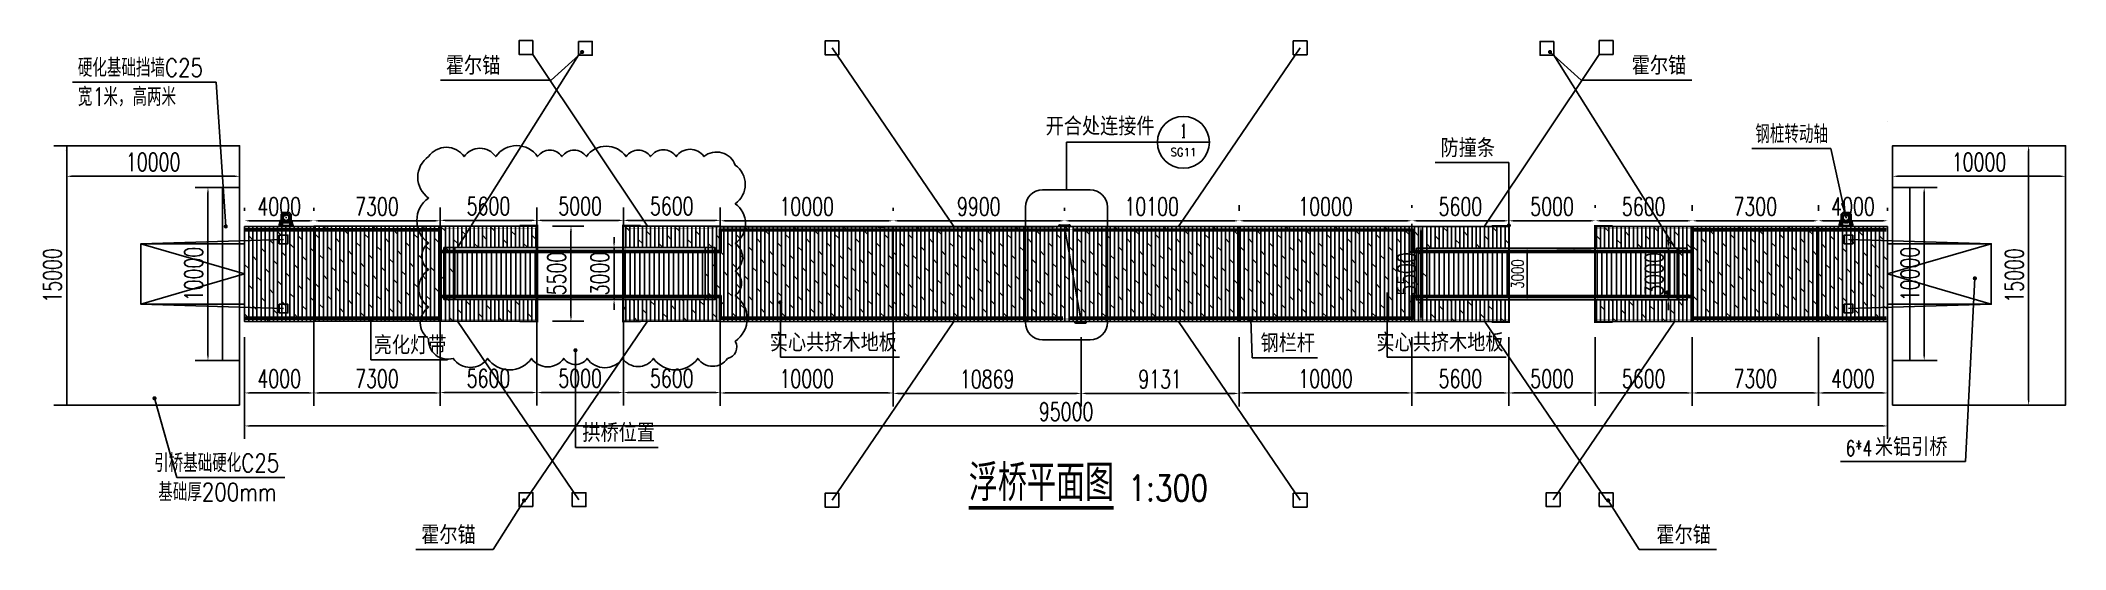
# Model space of a CAD drawing. Header units: millimetres. Extents: x -1471591 to 944464, y -468930 to 547002.
# Drawn here: x -986167 to -869074, y 97530 to 126961 of the extents above; entities that cross this region are included whole.
import ezdxf
from ezdxf.enums import TextEntityAlignment as Align

# ---------------------------------------------------------------- set-up
doc = ezdxf.new("R2010")
doc.units = ezdxf.units.MM
doc.header["$LTSCALE"] = 10
doc.header["$PDMODE"] = 35
for name, pattern in [('( Border )', [21, 6, -3, 6, -3, 0, -3]), ('-6_350_HOLE$0$DASH', [0.35, 0.25, -0.1]), ('CENTER2', [28.575, 19.05, -3.175, 3.175, -3.175]), ('DASHED2', [9.525, 6.35, -3.175])]:
    doc.linetypes.add(name, pattern=pattern)
for name, color, linetype in [('DIM_IDEN', 3, 'Continuous'), ('DIM_LEAD', 3, 'Continuous'), ('DIM_SYMB', 3, 'Continuous'), ('PUB_TEXT', 7, 'Continuous'), ('W-_ANTICOLLISION防撞措施', 6, 'Continuous'), ('W-bridge approach引桥', 4, 'Continuous'), ('W-MOUNTING固定方式', 5, 'Continuous'), ('W-PLASTIC_RAILINGS塑木栏杆', 210, 'Continuous'), ('W-STEEL_FRAME钢架', 3, 'Continuous'), ('W-WOOD_FLOOR木地板', 30, 'Continuous')]:
    doc.layers.add(name, color=color, linetype=linetype)
doc.styles.add('_TCH_DIM', font='SIMPLEX.shx', dxfattribs={"bigfont": 'hztxt.shx'})
doc.styles.add('_TCH_LABEL', font='COMPLEX', dxfattribs={"bigfont": 'GBCBIG'})
doc.styles.get("Standard").update_dxf_attribs({"font": 'simplex.shx', "width": 0.8, "bigfont": 'hztxt.shx'})
doc.styles.add('STANDARD_T3', font='simplex.shx', dxfattribs={"width": 0.7, "bigfont": 'hztxt.shx'})
doc.dimstyles.new('W&&200', dxfattribs={"dimtxt": 700, "dimasz": 200, "dimexe": 500, "dimexo": 600, "dimgap": 200, "dimtad": 1, "dimdec": 0, "dimzin": 0, "dimdsep": 46, "dimtxsty": 'STANDARD_T3', "dimcen": 0.09, "dimclrd": 1, "dimclre": 1, "dimclrt": 7, "dimazin": 2, "dimtfac": 1, "dimtdec": 0, "dimtix": 1, "dimtmove": 2, "dimatfit": 3, "dimfxl": 0, "dimtolj": 1, "dimtzin": 0, "dimarcsym": 0})
doc.dimstyles.new('W&&300', dxfattribs={"dimtxt": 1050, "dimasz": 300, "dimexe": 750, "dimexo": 900, "dimgap": 300, "dimtad": 1, "dimdec": 0, "dimzin": 0, "dimdsep": 46, "dimtxsty": 'STANDARD_T3', "dimcen": 0.09, "dimclrd": 1, "dimclre": 1, "dimclrt": 7, "dimazin": 2, "dimtfac": 1, "dimtdec": 0, "dimtix": 1, "dimtmove": 2, "dimatfit": 3, "dimfxl": 0, "dimtolj": 1, "dimtzin": 0, "dimarcsym": 0})
pattern_1 = [(90, (-974363.44, 114959.99), (-238.1226, 7e-07), []), (135, (-974363.44, 114960), (-476.245, -476.245), [336.7564, -673.512])]
pattern_2 = [(90, (-1556289.34, 1515188.7), (-238.122618, 7e-07), []), (135, (-1556289.34, 1515188.7), (-476.2449, -476.2449), [336.7564, -673.512])]

msp = doc.modelspace()

# ---------------------------------------------------------------- texts
at = {"layer": 'PUB_TEXT', "color": 7, "width": 0.8}
for s, height, p in [('硬化基础挡墙', 1050, (-984008.9, 124862)), ('C25', 1050, (-978968.9, 124862)), ('宽', 1050, (-984008.9, 123182)), ('1', 1050, (-983168.9, 123182)), ('米，高两米', 1050, (-982528.9, 123182)), ('钢桩转动轴', 1050, (-887009, 121023.3)), ('引桥基础硬化', 1050, (-979598, 102005)), ('C25', 1050, (-974558, 102005)), ('浮桥平面图', 2100, (-932488, 100336.9)), ('基础厚', 1050, (-979358, 100325)), ('200mm', 1050, (-976838, 100325)), ('1:300', 1500, (-923277.7, 100336.9))]:
    msp.add_text(s, height=height, dxfattribs=at).set_placement(p)
at = {"layer": 'PUB_TEXT', "color": 7, "style": '_TCH_DIM'}
for s, p in [('霍尔锚', (-962730.6, 124984)), ('霍尔锚', (-894154.5, 124984)), ('开合处连接件', (-928045.7, 121469.6)), ('防撞条', (-905211.3, 120215.4)), ('实心共挤木地板', (-943995.5, 108971.4)), ('钢栏杆', (-915618.9, 108931.2)), ('实心共挤木地板', (-908919.3, 108971.4)), ('亮化灯带', (-966895.8, 108815.2)), ('拱桥位置', (-954834.6, 103750.4)), ('米铝引桥', (-880097.8, 102933.6)), ('霍尔锚', (-964155.5, 97844.9)), ('霍尔锚', (-892729.6, 97844.9))]:
    msp.add_text(s, height=1050, dxfattribs=at).set_placement(p)
at = {"layer": 'PUB_TEXT', "color": 7, "style": '_TCH_LABEL'}
for s, height, p, p2 in [('1', 803.1, (-920251.6, 121348.3), (-919907.4, 121348.3)), ('SG11', 464.46, (-920820.5, 120273.1), (-919338.6, 120273.1))]:
    msp.add_text(s, height=height, dxfattribs=at).set_placement(p, p2, align=Align.FIT)
at = {"layer": 'PUB_TEXT', "color": 7, "style": '_TCH_DIM', "width": 0.705882}
msp.add_text('6*4', height=892.5, dxfattribs=at).set_placement((-881777.8, 102933.6))

# ---------------------------------------------------------------- blocks, each defined once
blk = doc.blocks.new('*D1465')
at = {"layer": 'Defpoints', "color": 0, "transparency": 16777216}
for p in [(-970363, 116210), (-963063, 116537), (-963063, 116210)]:
    blk.add_point(p, dxfattribs=at)
at = {"layer": 'W-STEEL_FRAME钢架', "color": 1, "lineweight": -2, "transparency": 16777216}
for p, q in [((-970363, 117110), (-970363, 117287)), ((-963063, 117110), (-963063, 117287)), ((-970063, 116537), (-963363, 116537))]:
    blk.add_line(p, q, dxfattribs=at)
at = {"layer": 'W-STEEL_FRAME钢架', "color": 1, "transparency": 16777216}
for points in [[(-970063, 116587), (-970063, 116487), (-970363, 116537)], [(-963363, 116587), (-963363, 116487), (-963063, 116537)]]:
    blk.add_solid(points, dxfattribs=at)
at = {"layer": 'W-STEEL_FRAME钢架', "color": 7, "transparency": 16777216, "insert": (-966713, 117362), "char_height": 1050, "attachment_point": 5, "style": 'STANDARD_T3'}
blk.add_mtext('\\A1;7300', dxfattribs=at)
blk = doc.blocks.new('*D25')
at = {"layer": 'Defpoints', "color": 0, "transparency": 16777216}
for p in [(-946863, 116210), (-936863, 116537), (-936863, 116210)]:
    blk.add_point(p, dxfattribs=at)
at = {"layer": 'W-STEEL_FRAME钢架', "color": 1, "lineweight": -2, "transparency": 16777216}
for p, q in [((-946863, 117110), (-946863, 117287)), ((-936863, 117110), (-936863, 117287)), ((-946563, 116537), (-937163, 116537))]:
    blk.add_line(p, q, dxfattribs=at)
at = {"layer": 'W-STEEL_FRAME钢架', "color": 1, "transparency": 16777216}
for points in [[(-946563, 116587), (-946563, 116487), (-946863, 116537)], [(-937163, 116587), (-937163, 116487), (-936863, 116537)]]:
    blk.add_solid(points, dxfattribs=at)
at = {"layer": 'W-STEEL_FRAME钢架', "color": 7, "transparency": 16777216, "insert": (-941863, 117362), "char_height": 1050, "attachment_point": 5, "rotation": 360, "style": 'STANDARD_T3'}
blk.add_mtext('\\A1;10000', dxfattribs=at)
blk = doc.blocks.new('YQ')
at = {"layer": 'W-bridge approach引桥'}
for q in [(6000, 1750), (6000, -1750)]:
    blk.add_line((0, 0), q, dxfattribs=at)
blk.add_lwpolyline([(0, 1750), (6000, 1750), (6000, -1750), (0, -1750)], close=True, dxfattribs=at)
at = {"layer": 'W-MOUNTING固定方式'}
for p, q in [((-2250, 2000), (6000, 1750)), ((-2250, -2000), (6000, -1750))]:
    blk.add_line(p, q, dxfattribs=at)
for points in [[(-2000, 2250), (-2500, 2250), (-2500, 1750), (-2000, 1750)], [(-2000, -2250), (-2500, -2250), (-2500, -1750), (-2000, -1750)]]:
    blk.add_lwpolyline(points, close=True, dxfattribs=at)
blk = doc.blocks.new('*D30')
at = {"layer": 'Defpoints', "color": 0, "transparency": 16777216}
for p in [(-879363, 111960), (-974363, 110710), (-879363, 104674)]:
    blk.add_point(p, dxfattribs=at)
at = {"layer": 'W-STEEL_FRAME钢架', "color": 1, "lineweight": -2, "transparency": 16777216}
for p, q in [((-879363, 111060), (-879363, 103924)), ((-974363, 109810), (-974363, 103924)), ((-974063, 104674), (-879663, 104674))]:
    blk.add_line(p, q, dxfattribs=at)
at = {"layer": 'W-STEEL_FRAME钢架', "color": 1, "transparency": 16777216}
for points in [[(-974063, 104724), (-974063, 104624), (-974363, 104674)], [(-879663, 104724), (-879663, 104624), (-879363, 104674)]]:
    blk.add_solid(points, dxfattribs=at)
at = {"layer": 'W-STEEL_FRAME钢架', "color": 7, "transparency": 16777216, "insert": (-926863, 105499), "char_height": 1050, "attachment_point": 5, "style": 'STANDARD_T3'}
blk.add_mtext('\\A1;95000', dxfattribs=at)
blk = doc.blocks.new('*D1457')
at = {"layer": 'Defpoints', "color": 0, "transparency": 16777216}
for p in [(-957463, 116561), (-963063, 114984), (-957463, 114984)]:
    blk.add_point(p, dxfattribs=at)
at = {"layer": 'W-STEEL_FRAME钢架', "color": 1, "lineweight": -2, "transparency": 16777216}
for p, q in [((-963063, 115884), (-963063, 117311)), ((-957463, 115884), (-957463, 117311)), ((-962763, 116561), (-957763, 116561))]:
    blk.add_line(p, q, dxfattribs=at)
at = {"layer": 'W-STEEL_FRAME钢架', "color": 1, "transparency": 16777216}
for points in [[(-962763, 116611), (-962763, 116511), (-963063, 116561)], [(-957763, 116611), (-957763, 116511), (-957463, 116561)]]:
    blk.add_solid(points, dxfattribs=at)
at = {"layer": 'W-STEEL_FRAME钢架', "color": 7, "transparency": 16777216, "insert": (-960263, 117386), "char_height": 1050, "attachment_point": 5, "style": 'STANDARD_T3'}
blk.add_mtext('\\A1;5600', dxfattribs=at)
blk = doc.blocks.new('*D1458')
at = {"layer": 'Defpoints', "color": 0, "transparency": 16777216}
for p in [(-957463, 116234), (-957463, 110734), (-955492, 110734)]:
    blk.add_point(p, dxfattribs=at)
at = {"layer": 'W-STEEL_FRAME钢架', "color": 1, "lineweight": -2, "transparency": 16777216}
for p, q in [((-956563, 116234), (-954742, 116234)), ((-955492, 115934), (-955492, 111034)), ((-956563, 110734), (-954742, 110734))]:
    blk.add_line(p, q, dxfattribs=at)
at = {"layer": 'W-STEEL_FRAME钢架', "color": 1, "transparency": 16777216}
for points in [[(-955542, 115934), (-955442, 115934), (-955492, 116234)], [(-955542, 111034), (-955442, 111034), (-955492, 110734)]]:
    blk.add_solid(points, dxfattribs=at)
at = {"layer": 'W-STEEL_FRAME钢架', "color": 7, "transparency": 16777216, "insert": (-956317, 113484), "char_height": 1050, "attachment_point": 5, "rotation": 90, "style": 'STANDARD_T3'}
blk.add_mtext('\\A1;5500', dxfattribs=at)
blk = doc.blocks.new('*D1459')
at = {"layer": 'Defpoints', "color": 0, "transparency": 16777216}
for p in [(-952463, 116561), (-952463, 114984), (-946863, 114984)]:
    blk.add_point(p, dxfattribs=at)
at = {"layer": 'W-STEEL_FRAME钢架', "color": 1, "lineweight": -2, "transparency": 16777216}
for p, q in [((-952463, 115884), (-952463, 117311)), ((-946863, 115884), (-946863, 117311)), ((-947163, 116561), (-952163, 116561))]:
    blk.add_line(p, q, dxfattribs=at)
at = {"layer": 'W-STEEL_FRAME钢架', "color": 1, "transparency": 16777216}
for points in [[(-952163, 116611), (-952163, 116511), (-952463, 116561)], [(-947163, 116611), (-947163, 116511), (-946863, 116561)]]:
    blk.add_solid(points, dxfattribs=at)
at = {"layer": 'W-STEEL_FRAME钢架', "color": 7, "transparency": 16777216, "insert": (-949663, 117386), "char_height": 1050, "attachment_point": 5, "rotation": 360, "style": 'STANDARD_T3'}
blk.add_mtext('\\A1;5600', dxfattribs=at)
blk = doc.blocks.new('*D1460')
at = {"layer": 'Defpoints', "color": 0, "transparency": 16777216}
for p in [(-957463, 116234), (-952463, 116561), (-952463, 116234)]:
    blk.add_point(p, dxfattribs=at)
at = {"layer": 'W-STEEL_FRAME钢架', "color": 1, "lineweight": -2, "transparency": 16777216}
for p, q in [((-957463, 117134), (-957463, 117311)), ((-952463, 117134), (-952463, 117311)), ((-957163, 116561), (-952763, 116561))]:
    blk.add_line(p, q, dxfattribs=at)
at = {"layer": 'W-STEEL_FRAME钢架', "color": 1, "transparency": 16777216}
for points in [[(-957163, 116611), (-957163, 116511), (-957463, 116561)], [(-952763, 116611), (-952763, 116511), (-952463, 116561)]]:
    blk.add_solid(points, dxfattribs=at)
at = {"layer": 'W-STEEL_FRAME钢架', "color": 7, "transparency": 16777216, "insert": (-954963, 117386), "char_height": 1050, "attachment_point": 5, "style": 'STANDARD_T3'}
blk.add_mtext('\\A1;5000', dxfattribs=at)
blk = doc.blocks.new('*D1472')
at = {"layer": 'Defpoints', "color": 0, "transparency": 16777216}
for p in [(-901263, 116210), (-906351, 110710), (-901263, 110710)]:
    blk.add_point(p, dxfattribs=at)
at = {"layer": 'W-STEEL_FRAME钢架', "color": 1, "lineweight": -2, "transparency": 16777216}
for p, q in [((-902163, 116210), (-907101, 116210)), ((-906351, 115910), (-906351, 111010)), ((-902163, 110710), (-907101, 110710))]:
    blk.add_line(p, q, dxfattribs=at)
at = {"layer": 'W-STEEL_FRAME钢架', "color": 1, "transparency": 16777216}
for points in [[(-906401, 115910), (-906301, 115910), (-906351, 116210)], [(-906401, 111010), (-906301, 111010), (-906351, 110710)]]:
    blk.add_solid(points, dxfattribs=at)
at = {"layer": 'W-STEEL_FRAME钢架', "color": 7, "transparency": 16777216, "insert": (-907176, 113460), "char_height": 1050, "attachment_point": 5, "rotation": 90, "style": 'STANDARD_T3'}
blk.add_mtext('\\A1;5500', dxfattribs=at)
blk = doc.blocks.new('*D1473')
at = {"layer": 'Defpoints', "color": 0, "transparency": 16777216}
for p in [(-900680, 114960), (-900208, 114960), (-900680, 111960)]:
    blk.add_point(p, dxfattribs=at)
at = {"layer": 'W-STEEL_FRAME钢架', "color": 1, "lineweight": -2, "transparency": 16777216}
for p, q in [((-900208, 112160), (-900208, 114760)), ((-900080, 114960), (-899708, 114960)), ((-900080, 111960), (-899708, 111960))]:
    blk.add_line(p, q, dxfattribs=at)
at = {"layer": 'W-STEEL_FRAME钢架', "color": 1, "transparency": 16777216}
for points in [[(-900242, 114760), (-900175, 114760), (-900208, 114960)], [(-900242, 112160), (-900175, 112160), (-900208, 111960)]]:
    blk.add_solid(points, dxfattribs=at)
at = {"layer": 'W-STEEL_FRAME钢架', "color": 7, "transparency": 16777216, "insert": (-900758, 113460), "char_height": 700, "attachment_point": 5, "rotation": 90, "style": 'STANDARD_T3'}
blk.add_mtext('\\A1;3000', dxfattribs=at)
blk = doc.blocks.new('*U26')
at = {"layer": 'W-WOOD_FLOOR木地板'}
blk.add_line((0, 1350), (0, -1350), dxfattribs=at)
blk = doc.blocks.new('*U27')
at = {"color": 0, "linetype": 'ByBlock', "lineweight": -2}
for p in [(-4480, 0), (-4200, 0), (-3920, 0), (-3640, 0), (-3360, 0), (-3080, 0), (-2800, 0), (-2520, 0), (-2240, 0), (-1960, 0), (-1680, 0), (-1400, 0), (-1120, 0), (-840, 0), (-560, 0), (-280, 0), (0, 0)]:
    blk.add_blockref('*U26', p, dxfattribs=at)
blk = doc.blocks.new('*U28')
at = {"layer": 'W-WOOD_FLOOR木地板'}
blk.add_line((0, 1350), (0, -1350), dxfattribs=at)
blk = doc.blocks.new('*U29')
at = {"color": 0, "linetype": 'ByBlock', "lineweight": -2}
for p in [(-4480, 0), (-4200, 0), (-3920, 0), (-3640, 0), (-3360, 0), (-3080, 0), (-2800, 0), (-2520, 0), (-2240, 0), (-1960, 0), (-1680, 0), (-1400, 0), (-1120, 0), (-840, 0), (-560, 0), (-280, 0), (0, 0)]:
    blk.add_blockref('*U28', p, dxfattribs=at)
blk = doc.blocks.new('*D31')
at = {"layer": 'Defpoints', "color": 0, "transparency": 16777216}
for p in [(-974363, 116210), (-970363, 116537), (-970363, 116210)]:
    blk.add_point(p, dxfattribs=at)
at = {"layer": 'W-STEEL_FRAME钢架', "color": 1, "lineweight": -2, "transparency": 16777216}
for p, q in [((-974363, 117110), (-974363, 117287)), ((-970363, 117110), (-970363, 117287)), ((-974063, 116537), (-970663, 116537))]:
    blk.add_line(p, q, dxfattribs=at)
at = {"layer": 'W-STEEL_FRAME钢架', "color": 1, "transparency": 16777216}
for points in [[(-974063, 116587), (-974063, 116487), (-974363, 116537)], [(-970663, 116587), (-970663, 116487), (-970363, 116537)]]:
    blk.add_solid(points, dxfattribs=at)
at = {"layer": 'W-STEEL_FRAME钢架', "color": 7, "transparency": 16777216, "insert": (-972363, 117362), "char_height": 1050, "attachment_point": 5, "style": 'STANDARD_T3'}
blk.add_mtext('\\A1;4000', dxfattribs=at)
blk = doc.blocks.new('*D32')
at = {"layer": 'Defpoints', "color": 0, "transparency": 16777216}
for p in [(-974652, 118460), (-976482, 108460), (-974652, 108460)]:
    blk.add_point(p, dxfattribs=at)
at = {"layer": 'W-STEEL_FRAME钢架', "color": 1, "lineweight": -2, "transparency": 16777216}
for p, q in [((-975552, 118460), (-977232, 118460)), ((-976482, 118160), (-976482, 108760)), ((-975552, 108460), (-977232, 108460))]:
    blk.add_line(p, q, dxfattribs=at)
at = {"layer": 'W-STEEL_FRAME钢架', "color": 1, "transparency": 16777216}
for points in [[(-976532, 118160), (-976432, 118160), (-976482, 118460)], [(-976532, 108760), (-976432, 108760), (-976482, 108460)]]:
    blk.add_solid(points, dxfattribs=at)
at = {"layer": 'W-STEEL_FRAME钢架', "color": 7, "transparency": 16777216, "insert": (-977307, 113460), "char_height": 1050, "attachment_point": 5, "rotation": 90, "style": 'STANDARD_T3'}
blk.add_mtext('\\A1;10000', dxfattribs=at)
blk = doc.blocks.new('*D1481')
at = {"layer": 'Defpoints', "color": 0, "transparency": 16777216}
for p in [(-883363, 116537), (-883363, 116210), (-879363, 116210)]:
    blk.add_point(p, dxfattribs=at)
at = {"layer": 'W-STEEL_FRAME钢架', "color": 1, "lineweight": -2, "transparency": 16777216}
for p, q in [((-883363, 117110), (-883363, 117287)), ((-879363, 117110), (-879363, 117287)), ((-879663, 116537), (-883063, 116537))]:
    blk.add_line(p, q, dxfattribs=at)
at = {"layer": 'W-STEEL_FRAME钢架', "color": 1, "transparency": 16777216}
for points in [[(-883063, 116587), (-883063, 116487), (-883363, 116537)], [(-879663, 116587), (-879663, 116487), (-879363, 116537)]]:
    blk.add_solid(points, dxfattribs=at)
at = {"layer": 'W-STEEL_FRAME钢架', "color": 7, "transparency": 16777216, "insert": (-881363, 117362), "char_height": 1050, "attachment_point": 5, "style": 'STANDARD_T3'}
blk.add_mtext('\\A1;4000', dxfattribs=at)
blk = doc.blocks.new('*D1474')
at = {"layer": 'Defpoints', "color": 0, "transparency": 16777216}
for p in [(-896263, 116537), (-896263, 116537), (-890663, 116210)]:
    blk.add_point(p, dxfattribs=at)
at = {"layer": 'W-STEEL_FRAME钢架', "color": 1, "lineweight": -2, "transparency": 16777216}
for p, q in [((-896263, 117437), (-896263, 117287)), ((-890663, 117110), (-890663, 117287)), ((-890963, 116537), (-895963, 116537))]:
    blk.add_line(p, q, dxfattribs=at)
at = {"layer": 'W-STEEL_FRAME钢架', "color": 1, "transparency": 16777216}
for points in [[(-895963, 116587), (-895963, 116487), (-896263, 116537)], [(-890963, 116587), (-890963, 116487), (-890663, 116537)]]:
    blk.add_solid(points, dxfattribs=at)
at = {"layer": 'W-STEEL_FRAME钢架', "color": 7, "transparency": 16777216, "insert": (-893463, 117362), "char_height": 1050, "attachment_point": 5, "style": 'STANDARD_T3'}
blk.add_mtext('\\A1;5600', dxfattribs=at)
blk = doc.blocks.new('*D1475')
at = {"layer": 'Defpoints', "color": 0, "transparency": 16777216}
for p in [(-901263, 116537), (-901263, 116537), (-896263, 116537)]:
    blk.add_point(p, dxfattribs=at)
at = {"layer": 'W-STEEL_FRAME钢架', "color": 1, "lineweight": -2, "transparency": 16777216}
for p, q in [((-901263, 117437), (-901263, 117287)), ((-896263, 117437), (-896263, 117287)), ((-896563, 116537), (-900963, 116537))]:
    blk.add_line(p, q, dxfattribs=at)
at = {"layer": 'W-STEEL_FRAME钢架', "color": 1, "transparency": 16777216}
for points in [[(-900963, 116587), (-900963, 116487), (-901263, 116537)], [(-896563, 116587), (-896563, 116487), (-896263, 116537)]]:
    blk.add_solid(points, dxfattribs=at)
at = {"layer": 'W-STEEL_FRAME钢架', "color": 7, "transparency": 16777216, "insert": (-898763, 117362), "char_height": 1050, "attachment_point": 5, "style": 'STANDARD_T3'}
blk.add_mtext('\\A1;5000', dxfattribs=at)
blk = doc.blocks.new('*D1476')
at = {"layer": 'Defpoints', "color": 0, "transparency": 16777216}
for p in [(-906863, 116537), (-906863, 116537), (-901263, 116537)]:
    blk.add_point(p, dxfattribs=at)
at = {"layer": 'W-STEEL_FRAME钢架', "color": 1, "lineweight": -2, "transparency": 16777216}
for p, q in [((-906863, 117437), (-906863, 117287)), ((-901263, 117437), (-901263, 117287)), ((-901563, 116537), (-906563, 116537))]:
    blk.add_line(p, q, dxfattribs=at)
at = {"layer": 'W-STEEL_FRAME钢架', "color": 1, "transparency": 16777216}
for points in [[(-906563, 116587), (-906563, 116487), (-906863, 116537)], [(-901563, 116587), (-901563, 116487), (-901263, 116537)]]:
    blk.add_solid(points, dxfattribs=at)
at = {"layer": 'W-STEEL_FRAME钢架', "color": 7, "transparency": 16777216, "insert": (-904063, 117362), "char_height": 1050, "attachment_point": 5, "style": 'STANDARD_T3'}
blk.add_mtext('\\A1;5600', dxfattribs=at)
blk = doc.blocks.new('*D1468')
at = {"layer": 'Defpoints', "color": 0, "transparency": 16777216}
for p in [(-890663, 116537), (-890663, 116537), (-883363, 116537)]:
    blk.add_point(p, dxfattribs=at)
at = {"layer": 'W-STEEL_FRAME钢架', "color": 1, "lineweight": -2, "transparency": 16777216}
for p, q in [((-890663, 117437), (-890663, 117287)), ((-883363, 117437), (-883363, 117287)), ((-883663, 116537), (-890363, 116537))]:
    blk.add_line(p, q, dxfattribs=at)
at = {"layer": 'W-STEEL_FRAME钢架', "color": 1, "transparency": 16777216}
for points in [[(-890363, 116587), (-890363, 116487), (-890663, 116537)], [(-883663, 116587), (-883663, 116487), (-883363, 116537)]]:
    blk.add_solid(points, dxfattribs=at)
at = {"layer": 'W-STEEL_FRAME钢架', "color": 7, "transparency": 16777216, "insert": (-887013, 117362), "char_height": 1050, "attachment_point": 5, "style": 'STANDARD_T3'}
blk.add_mtext('\\A1;7300', dxfattribs=at)
blk = doc.blocks.new('*D35')
at = {"layer": 'Defpoints', "color": 0, "transparency": 16777216}
for p in [(-906863, 117252), (-916863, 116537), (-916863, 116537)]:
    blk.add_point(p, dxfattribs=at)
at = {"layer": 'W-STEEL_FRAME钢架', "color": 1, "lineweight": -2, "transparency": 16777216}
for p, q in [((-916863, 117437), (-916863, 117287)), ((-907163, 116537), (-916563, 116537)), ((-906863, 116352), (-906863, 115787))]:
    blk.add_line(p, q, dxfattribs=at)
at = {"layer": 'W-STEEL_FRAME钢架', "color": 1, "transparency": 16777216}
for points in [[(-916563, 116587), (-916563, 116487), (-916863, 116537)], [(-907163, 116587), (-907163, 116487), (-906863, 116537)]]:
    blk.add_solid(points, dxfattribs=at)
at = {"layer": 'W-STEEL_FRAME钢架', "color": 7, "transparency": 16777216, "insert": (-911863, 117362), "char_height": 1050, "attachment_point": 5, "style": 'STANDARD_T3'}
blk.add_mtext('\\A1;10000', dxfattribs=at)
blk = doc.blocks.new('*U36')
at = {"layer": 'W-WOOD_FLOOR木地板'}
blk.add_line((0, 1350), (0, -1350), dxfattribs=at)
blk = doc.blocks.new('*U37')
at = {"color": 0, "linetype": 'ByBlock', "lineweight": -2}
for p in [(-4480, 0), (-4200, 0), (-3920, 0), (-3640, 0), (-3360, 0), (-3080, 0), (-2800, 0), (-2520, 0), (-2240, 0), (-1960, 0), (-1680, 0), (-1400, 0), (-1120, 0), (-840, 0), (-560, 0), (-280, 0), (0, 0)]:
    blk.add_blockref('*U36', p, dxfattribs=at)
blk = doc.blocks.new('*U38')
at = {"layer": 'W-WOOD_FLOOR木地板'}
blk.add_line((0, 1350), (0, -1350), dxfattribs=at)
blk = doc.blocks.new('*U39')
at = {"color": 0, "linetype": 'ByBlock', "lineweight": -2}
for p in [(-4480, 0), (-4200, 0), (-3920, 0), (-3640, 0), (-3360, 0), (-3080, 0), (-2800, 0), (-2520, 0), (-2240, 0), (-1960, 0), (-1680, 0), (-1400, 0), (-1120, 0), (-840, 0), (-560, 0), (-280, 0), (0, 0)]:
    blk.add_blockref('*U38', p, dxfattribs=at)
blk = doc.blocks.new('*D1477')
at = {"layer": 'Defpoints', "color": 0, "transparency": 16777216}
for p in [(-891527, 114960), (-892036, 111960), (-891527, 111960)]:
    blk.add_point(p, dxfattribs=at)
at = {"layer": 'W-STEEL_FRAME钢架', "color": 1, "lineweight": -2, "transparency": 16777216}
for p, q in [((-892427, 114960), (-892786, 114960)), ((-892036, 115260), (-892036, 115560)), ((-892036, 114960), (-892036, 111960)), ((-892427, 111960), (-892786, 111960)), ((-892036, 111660), (-892036, 111360))]:
    blk.add_line(p, q, dxfattribs=at)
at = {"layer": 'W-STEEL_FRAME钢架', "color": 1, "transparency": 16777216}
for points in [[(-892086, 115260), (-891986, 115260), (-892036, 114960)], [(-892086, 111660), (-891986, 111660), (-892036, 111960)]]:
    blk.add_solid(points, dxfattribs=at)
at = {"layer": 'W-STEEL_FRAME钢架', "color": 7, "transparency": 16777216, "insert": (-892861, 113460), "char_height": 1050, "attachment_point": 5, "rotation": 90, "style": 'STANDARD_T3'}
blk.add_mtext('\\A1;3000', dxfattribs=at)
blk = doc.blocks.new('*D1461')
at = {"layer": 'Defpoints', "color": 0, "transparency": 16777216}
for p in [(-952463, 114984), (-953001, 111984), (-952463, 111984)]:
    blk.add_point(p, dxfattribs=at)
at = {"layer": 'W-STEEL_FRAME钢架', "color": 1, "lineweight": -2, "transparency": 16777216}
for p, q in [((-953363, 114984), (-953751, 114984)), ((-953001, 115284), (-953001, 115584)), ((-953001, 114984), (-953001, 111984)), ((-953363, 111984), (-953751, 111984)), ((-953001, 111684), (-953001, 111384))]:
    blk.add_line(p, q, dxfattribs=at)
at = {"layer": 'W-STEEL_FRAME钢架', "color": 1, "transparency": 16777216}
for points in [[(-953051, 115284), (-952951, 115284), (-953001, 114984)], [(-953051, 111684), (-952951, 111684), (-953001, 111984)]]:
    blk.add_solid(points, dxfattribs=at)
at = {"layer": 'W-STEEL_FRAME钢架', "color": 7, "transparency": 16777216, "insert": (-953826, 113484), "char_height": 1050, "attachment_point": 5, "rotation": 90, "style": 'STANDARD_T3'}
blk.add_mtext('\\A1;3000', dxfattribs=at)
blk = doc.blocks.new('连接件')
for centre in [(-299, 32), (299, 32)]:
    blk.add_circle(centre, 10)
at = {"layer": 'W-STEEL_FRAME钢架', "color": 2}
for points in [[(-349, 74), (-249, 74), (-249, 84), (-349, 84)], [(-247, -3), (-247, 67), (-257, 67), (-257, -3)], [(345, 74), (245, 74), (245, 84), (345, 84)], [(247, -3), (247, 67), (257, 67), (257, -3)]]:
    blk.add_lwpolyline(points, close=True, dxfattribs=at)
at = {"layer": 'W-STEEL_FRAME钢架'}
for points in [[(-264, 39), (-264, 74), (-334, 74), (-334, 39, 1)], [(264, 39), (264, 74), (334, 74), (334, 39, -1)]]:
    blk.add_lwpolyline(points, format="xyb", close=True, dxfattribs=at)
at = {"layer": 'W-STEEL_FRAME钢架', "color": 2}
for points in [[(-292, 67), (-257, 67), (-257, -3), (-292, -3, -1)], [(292, 67), (257, 67), (257, -3), (292, -3, 1)]]:
    blk.add_lwpolyline(points, format="xyb", close=True, dxfattribs=at)
at = {"layer": 'W-STEEL_FRAME钢架'}
blk.add_lwpolyline([(-247, 0), (247, 0), (247, 60), (-247, 60)], close=True, dxfattribs=at)
blk = doc.blocks.new('*D1467')
at = {"layer": 'Defpoints', "color": 0, "transparency": 16777216}
for p in [(-974363, 110710), (-970363, 110710), (-970363, 106581)]:
    blk.add_point(p, dxfattribs=at)
at = {"layer": 'W-STEEL_FRAME钢架', "color": 1, "lineweight": -2, "transparency": 16777216}
for p, q in [((-974363, 109810), (-974363, 105831)), ((-970363, 109810), (-970363, 105831)), ((-974063, 106581), (-970663, 106581))]:
    blk.add_line(p, q, dxfattribs=at)
at = {"layer": 'W-STEEL_FRAME钢架', "color": 1, "transparency": 16777216}
for points in [[(-974063, 106631), (-974063, 106531), (-974363, 106581)], [(-970663, 106631), (-970663, 106531), (-970363, 106581)]]:
    blk.add_solid(points, dxfattribs=at)
at = {"layer": 'W-STEEL_FRAME钢架', "color": 7, "transparency": 16777216, "insert": (-972363, 107406), "char_height": 1050, "attachment_point": 5, "style": 'STANDARD_T3'}
blk.add_mtext('\\A1;4000', dxfattribs=at)
blk = doc.blocks.new('*D1462')
at = {"layer": 'Defpoints', "color": 0, "transparency": 16777216}
for p in [(-957463, 116561), (-963063, 110734), (-957463, 106605)]:
    blk.add_point(p, dxfattribs=at)
at = {"layer": 'W-STEEL_FRAME钢架', "color": 1, "lineweight": -2, "transparency": 16777216}
for p, q in [((-957463, 115661), (-957463, 105855)), ((-963063, 109834), (-963063, 105855)), ((-962763, 106605), (-957763, 106605))]:
    blk.add_line(p, q, dxfattribs=at)
at = {"layer": 'W-STEEL_FRAME钢架', "color": 1, "transparency": 16777216}
for points in [[(-962763, 106655), (-962763, 106555), (-963063, 106605)], [(-957763, 106655), (-957763, 106555), (-957463, 106605)]]:
    blk.add_solid(points, dxfattribs=at)
at = {"layer": 'W-STEEL_FRAME钢架', "color": 7, "transparency": 16777216, "insert": (-960263, 107430), "char_height": 1050, "attachment_point": 5, "style": 'STANDARD_T3'}
blk.add_mtext('\\A1;5600', dxfattribs=at)
blk = doc.blocks.new('*D1463')
at = {"layer": 'Defpoints', "color": 0, "transparency": 16777216}
for p in [(-957463, 116561), (-952463, 116598), (-952463, 106605)]:
    blk.add_point(p, dxfattribs=at)
at = {"layer": 'W-STEEL_FRAME钢架', "color": 1, "lineweight": -2, "transparency": 16777216}
for p, q in [((-957463, 115661), (-957463, 105855)), ((-952463, 115698), (-952463, 105855)), ((-957163, 106605), (-952763, 106605))]:
    blk.add_line(p, q, dxfattribs=at)
at = {"layer": 'W-STEEL_FRAME钢架', "color": 1, "transparency": 16777216}
for points in [[(-957163, 106655), (-957163, 106555), (-957463, 106605)], [(-952763, 106655), (-952763, 106555), (-952463, 106605)]]:
    blk.add_solid(points, dxfattribs=at)
at = {"layer": 'W-STEEL_FRAME钢架', "color": 7, "transparency": 16777216, "insert": (-954963, 107430), "char_height": 1050, "attachment_point": 5, "style": 'STANDARD_T3'}
blk.add_mtext('\\A1;5000', dxfattribs=at)
blk = doc.blocks.new('*D1464')
at = {"layer": 'Defpoints', "color": 0, "transparency": 16777216}
for p in [(-952463, 116598), (-946863, 116598), (-946863, 106605)]:
    blk.add_point(p, dxfattribs=at)
at = {"layer": 'W-STEEL_FRAME钢架', "color": 1, "lineweight": -2, "transparency": 16777216}
for p, q in [((-952463, 115698), (-952463, 105855)), ((-946863, 115698), (-946863, 105855)), ((-952163, 106605), (-947163, 106605))]:
    blk.add_line(p, q, dxfattribs=at)
at = {"layer": 'W-STEEL_FRAME钢架', "color": 1, "transparency": 16777216}
for points in [[(-952163, 106655), (-952163, 106555), (-952463, 106605)], [(-947163, 106655), (-947163, 106555), (-946863, 106605)]]:
    blk.add_solid(points, dxfattribs=at)
at = {"layer": 'W-STEEL_FRAME钢架', "color": 7, "transparency": 16777216, "insert": (-949663, 107430), "char_height": 1050, "attachment_point": 5, "style": 'STANDARD_T3'}
blk.add_mtext('\\A1;5600', dxfattribs=at)
blk = doc.blocks.new('*D1466')
at = {"layer": 'Defpoints', "color": 0, "transparency": 16777216}
for p in [(-970363, 116574), (-963063, 116537), (-963063, 106581)]:
    blk.add_point(p, dxfattribs=at)
at = {"layer": 'W-STEEL_FRAME钢架', "color": 1, "lineweight": -2, "transparency": 16777216}
for p, q in [((-970363, 115674), (-970363, 105831)), ((-963063, 115637), (-963063, 105831)), ((-970063, 106581), (-963363, 106581))]:
    blk.add_line(p, q, dxfattribs=at)
at = {"layer": 'W-STEEL_FRAME钢架', "color": 1, "transparency": 16777216}
for points in [[(-970063, 106631), (-970063, 106531), (-970363, 106581)], [(-963363, 106631), (-963363, 106531), (-963063, 106581)]]:
    blk.add_solid(points, dxfattribs=at)
at = {"layer": 'W-STEEL_FRAME钢架', "color": 7, "transparency": 16777216, "insert": (-966713, 107406), "char_height": 1050, "attachment_point": 5, "style": 'STANDARD_T3'}
blk.add_mtext('\\A1;7300', dxfattribs=at)
blk = doc.blocks.new('*D516')
at = {"layer": 'Defpoints', "color": 0, "transparency": 16777216}
for p in [(-946863, 116537), (-936863, 116537), (-936863, 106581)]:
    blk.add_point(p, dxfattribs=at)
at = {"layer": 'W-STEEL_FRAME钢架', "color": 1, "lineweight": -2, "transparency": 16777216}
for p, q in [((-946863, 115637), (-946863, 105831)), ((-936863, 115637), (-936863, 105831)), ((-946563, 106581), (-937163, 106581))]:
    blk.add_line(p, q, dxfattribs=at)
at = {"layer": 'W-STEEL_FRAME钢架', "color": 1, "transparency": 16777216}
for points in [[(-946563, 106631), (-946563, 106531), (-946863, 106581)], [(-937163, 106631), (-937163, 106531), (-936863, 106581)]]:
    blk.add_solid(points, dxfattribs=at)
at = {"layer": 'W-STEEL_FRAME钢架', "color": 7, "transparency": 16777216, "insert": (-941863, 107406), "char_height": 1050, "attachment_point": 5, "style": 'STANDARD_T3'}
blk.add_mtext('\\A1;10000', dxfattribs=at)
blk = doc.blocks.new('*D1471')
at = {"layer": 'Defpoints', "color": 0, "transparency": 16777216}
for p in [(-916863, 110661), (-906863, 110710), (-906863, 106581)]:
    blk.add_point(p, dxfattribs=at)
at = {"layer": 'W-STEEL_FRAME钢架', "color": 1, "lineweight": -2, "transparency": 16777216}
for p, q in [((-916863, 109761), (-916863, 105831)), ((-906863, 109810), (-906863, 105831)), ((-916563, 106581), (-907163, 106581))]:
    blk.add_line(p, q, dxfattribs=at)
at = {"layer": 'W-STEEL_FRAME钢架', "color": 1, "transparency": 16777216}
for points in [[(-916563, 106631), (-916563, 106531), (-916863, 106581)], [(-907163, 106631), (-907163, 106531), (-906863, 106581)]]:
    blk.add_solid(points, dxfattribs=at)
at = {"layer": 'W-STEEL_FRAME钢架', "color": 7, "transparency": 16777216, "insert": (-911863, 107406), "char_height": 1050, "attachment_point": 5, "style": 'STANDARD_T3'}
blk.add_mtext('\\A1;10000', dxfattribs=at)
blk = doc.blocks.new('*D1469')
at = {"layer": 'Defpoints', "color": 0, "transparency": 16777216}
for p in [(-890663, 110710), (-883363, 110710), (-883363, 106581)]:
    blk.add_point(p, dxfattribs=at)
at = {"layer": 'W-STEEL_FRAME钢架', "color": 1, "lineweight": -2, "transparency": 16777216}
for p, q in [((-890663, 109810), (-890663, 105831)), ((-883363, 109810), (-883363, 105831)), ((-890363, 106581), (-883663, 106581))]:
    blk.add_line(p, q, dxfattribs=at)
at = {"layer": 'W-STEEL_FRAME钢架', "color": 1, "transparency": 16777216}
for points in [[(-890363, 106631), (-890363, 106531), (-890663, 106581)], [(-883663, 106631), (-883663, 106531), (-883363, 106581)]]:
    blk.add_solid(points, dxfattribs=at)
at = {"layer": 'W-STEEL_FRAME钢架', "color": 7, "transparency": 16777216, "insert": (-887013, 107406), "char_height": 1050, "attachment_point": 5, "style": 'STANDARD_T3'}
blk.add_mtext('\\A1;7300', dxfattribs=at)
blk = doc.blocks.new('*D1470')
at = {"layer": 'Defpoints', "color": 0, "transparency": 16777216}
for p in [(-896263, 110710), (-890663, 110710), (-896263, 106581)]:
    blk.add_point(p, dxfattribs=at)
at = {"layer": 'W-STEEL_FRAME钢架', "color": 1, "lineweight": -2, "transparency": 16777216}
for p, q in [((-896263, 109810), (-896263, 105831)), ((-890663, 109810), (-890663, 105831)), ((-890963, 106581), (-895963, 106581))]:
    blk.add_line(p, q, dxfattribs=at)
at = {"layer": 'W-STEEL_FRAME钢架', "color": 1, "transparency": 16777216}
for points in [[(-895963, 106631), (-895963, 106531), (-896263, 106581)], [(-890963, 106631), (-890963, 106531), (-890663, 106581)]]:
    blk.add_solid(points, dxfattribs=at)
at = {"layer": 'W-STEEL_FRAME钢架', "color": 7, "transparency": 16777216, "insert": (-893463, 107406), "char_height": 1050, "attachment_point": 5, "style": 'STANDARD_T3'}
blk.add_mtext('\\A1;5600', dxfattribs=at)
blk = doc.blocks.new('*D1480')
at = {"layer": 'Defpoints', "color": 0, "transparency": 16777216}
for p in [(-906863, 110710), (-901263, 110710), (-906863, 106581)]:
    blk.add_point(p, dxfattribs=at)
at = {"layer": 'W-STEEL_FRAME钢架', "color": 1, "lineweight": -2, "transparency": 16777216}
for p, q in [((-906863, 109810), (-906863, 105831)), ((-901263, 109810), (-901263, 105831)), ((-901563, 106581), (-906563, 106581))]:
    blk.add_line(p, q, dxfattribs=at)
at = {"layer": 'W-STEEL_FRAME钢架', "color": 1, "transparency": 16777216}
for points in [[(-906563, 106631), (-906563, 106531), (-906863, 106581)], [(-901563, 106631), (-901563, 106531), (-901263, 106581)]]:
    blk.add_solid(points, dxfattribs=at)
at = {"layer": 'W-STEEL_FRAME钢架', "color": 7, "transparency": 16777216, "insert": (-904063, 107406), "char_height": 1050, "attachment_point": 5, "style": 'STANDARD_T3'}
blk.add_mtext('\\A1;5600', dxfattribs=at)
blk = doc.blocks.new('*D1478')
at = {"layer": 'Defpoints', "color": 0, "transparency": 16777216}
for p in [(-901263, 110710), (-896263, 110710), (-896263, 106581)]:
    blk.add_point(p, dxfattribs=at)
at = {"layer": 'W-STEEL_FRAME钢架', "color": 1, "lineweight": -2, "transparency": 16777216}
for p, q in [((-901263, 109810), (-901263, 105831)), ((-896263, 109810), (-896263, 105831)), ((-900963, 106581), (-896563, 106581))]:
    blk.add_line(p, q, dxfattribs=at)
at = {"layer": 'W-STEEL_FRAME钢架', "color": 1, "transparency": 16777216}
for points in [[(-900963, 106631), (-900963, 106531), (-901263, 106581)], [(-896563, 106631), (-896563, 106531), (-896263, 106581)]]:
    blk.add_solid(points, dxfattribs=at)
at = {"layer": 'W-STEEL_FRAME钢架', "color": 7, "transparency": 16777216, "insert": (-898763, 107406), "char_height": 1050, "attachment_point": 5, "style": 'STANDARD_T3'}
blk.add_mtext('\\A1;5000', dxfattribs=at)
blk = doc.blocks.new('*D1479')
at = {"layer": 'Defpoints', "color": 0, "transparency": 16777216}
for p in [(-883363, 110710), (-879363, 110710), (-879363, 106581)]:
    blk.add_point(p, dxfattribs=at)
at = {"layer": 'W-STEEL_FRAME钢架', "color": 1, "lineweight": -2, "transparency": 16777216}
for p, q in [((-883363, 109810), (-883363, 105831)), ((-879363, 109810), (-879363, 105831)), ((-883063, 106581), (-879663, 106581))]:
    blk.add_line(p, q, dxfattribs=at)
at = {"layer": 'W-STEEL_FRAME钢架', "color": 1, "transparency": 16777216}
for points in [[(-883063, 106631), (-883063, 106531), (-883363, 106581)], [(-879663, 106631), (-879663, 106531), (-879363, 106581)]]:
    blk.add_solid(points, dxfattribs=at)
at = {"layer": 'W-STEEL_FRAME钢架', "color": 7, "transparency": 16777216, "insert": (-881363, 107406), "char_height": 1050, "attachment_point": 5, "style": 'STANDARD_T3'}
blk.add_mtext('\\A1;4000', dxfattribs=at)
blk = doc.blocks.new('*D807')
at = {"color": 1, "lineweight": -2, "transparency": 16777216}
for p, q in [((-984653, 119976), (-984653, 118360)), ((-974652, 119976), (-974652, 118360)), ((-984353, 119110), (-974952, 119110))]:
    blk.add_line(p, q, dxfattribs=at)
at = {"color": 1, "transparency": 16777216}
for points in [[(-984353, 119160), (-984353, 119060), (-984653, 119110)], [(-974952, 119160), (-974952, 119060), (-974652, 119110)]]:
    blk.add_solid(points, dxfattribs=at)
at = {"layer": 'Defpoints', "color": 0, "transparency": 16777216}
for p in [(-984653, 120876), (-974652, 120876), (-974652, 119110)]:
    blk.add_point(p, dxfattribs=at)
at = {"color": 7, "transparency": 16777216, "insert": (-979653, 119935), "char_height": 1050, "attachment_point": 5, "style": 'STANDARD_T3'}
blk.add_mtext('\\A1;10000', dxfattribs=at)
blk = doc.blocks.new('*D808')
at = {"color": 1, "lineweight": -2, "transparency": 16777216}
for p, q in [((-975552, 120876), (-985403, 120876)), ((-984653, 120576), (-984653, 106176)), ((-975552, 105876), (-985403, 105876))]:
    blk.add_line(p, q, dxfattribs=at)
at = {"color": 1, "transparency": 16777216}
for points in [[(-984703, 120576), (-984603, 120576), (-984653, 120876)], [(-984703, 106176), (-984603, 106176), (-984653, 105876)]]:
    blk.add_solid(points, dxfattribs=at)
at = {"layer": 'Defpoints', "color": 0, "transparency": 16777216}
for p in [(-974652, 120876), (-984653, 105876), (-974652, 105876)]:
    blk.add_point(p, dxfattribs=at)
at = {"color": 7, "transparency": 16777216, "insert": (-985478, 113376), "char_height": 1050, "attachment_point": 5, "rotation": 90, "style": 'STANDARD_T3'}
blk.add_mtext('\\A1;15000', dxfattribs=at)
blk = doc.blocks.new('*D809')
at = {"color": 1, "lineweight": -2, "transparency": 16777216}
for p, q in [((-879074, 119976), (-879074, 118360)), ((-869074, 119976), (-869074, 118360)), ((-869374, 119110), (-878774, 119110))]:
    blk.add_line(p, q, dxfattribs=at)
at = {"color": 1, "transparency": 16777216}
for points in [[(-878774, 119160), (-878774, 119060), (-879074, 119110)], [(-869374, 119160), (-869374, 119060), (-869074, 119110)]]:
    blk.add_solid(points, dxfattribs=at)
at = {"layer": 'Defpoints', "color": 0, "transparency": 16777216}
for p in [(-879074, 120876), (-869074, 120876), (-879074, 119110)]:
    blk.add_point(p, dxfattribs=at)
at = {"color": 7, "transparency": 16777216, "insert": (-874074, 119935), "char_height": 1050, "attachment_point": 5, "style": 'STANDARD_T3'}
blk.add_mtext('\\A1;10000', dxfattribs=at)
blk = doc.blocks.new('*D1482')
at = {"color": 1, "lineweight": -2, "transparency": 16777216}
for p, q in [((-878174, 120876), (-870456, 120876)), ((-871206, 120576), (-871206, 106176)), ((-878174, 105876), (-870456, 105876))]:
    blk.add_line(p, q, dxfattribs=at)
at = {"color": 1, "transparency": 16777216}
for points in [[(-871256, 120576), (-871156, 120576), (-871206, 120876)], [(-871256, 106176), (-871156, 106176), (-871206, 105876)]]:
    blk.add_solid(points, dxfattribs=at)
at = {"layer": 'Defpoints', "color": 0, "transparency": 16777216}
for p in [(-879074, 120876), (-879074, 105876), (-871206, 105876)]:
    blk.add_point(p, dxfattribs=at)
at = {"color": 7, "transparency": 16777216, "insert": (-872031, 113376), "char_height": 1050, "attachment_point": 5, "rotation": 90, "style": 'STANDARD_T3'}
blk.add_mtext('\\A1;15000', dxfattribs=at)
blk = doc.blocks.new('*D810')
at = {"layer": 'Defpoints', "color": 0, "transparency": 16777216}
for p in [(-879074, 118460), (-879074, 108460), (-877244, 108460)]:
    blk.add_point(p, dxfattribs=at)
at = {"layer": 'W-STEEL_FRAME钢架', "color": 1, "lineweight": -2, "transparency": 16777216}
for p, q in [((-878174, 118460), (-876494, 118460)), ((-877244, 118160), (-877244, 108760)), ((-878174, 108460), (-876494, 108460))]:
    blk.add_line(p, q, dxfattribs=at)
at = {"layer": 'W-STEEL_FRAME钢架', "color": 1, "transparency": 16777216}
for points in [[(-877294, 118160), (-877194, 118160), (-877244, 118460)], [(-877294, 108760), (-877194, 108760), (-877244, 108460)]]:
    blk.add_solid(points, dxfattribs=at)
at = {"layer": 'W-STEEL_FRAME钢架', "color": 7, "transparency": 16777216, "insert": (-878069, 113460), "char_height": 1050, "attachment_point": 5, "rotation": 90, "style": 'STANDARD_T3'}
blk.add_mtext('\\A1;10000', dxfattribs=at)
blk = doc.blocks.new('*U1963')
blk.add_lwpolyline([(-12, 0), (-12, 2.5), (12, 2.5), (12, 0)], close=True)
blk = doc.blocks.new('*U1964')
at = {"color": 8, "linetype": 'Continuous', "lineweight": 15}
for p, q in [((-1, 2), (-2, 1)), ((0, 1), (0, -1)), ((-1, -2), (-2, -1))]:
    blk.add_line(p, q, dxfattribs=at)
at = {"color": 7, "linetype": 'Continuous', "lineweight": 15}
for p, q in [((16, 1), (0, 1)), ((0, 0), (19, 0)), ((16, 1), (16, 0)), ((19, -1), (19, 0)), ((0, -1), (19, -1))]:
    blk.add_line(p, q, dxfattribs=at)
for centre, radius, start, end in [((-3, 0), 2.9, 41.31782, 318.68218), ((-3, 0), 1.45, 41.31782, 318.68218), ((0, 3), 2.82, 221.31782, 270), ((0, -3), 2.82, 90, 138.68218), ((0, 3), 1.37, 221.31782, 270), ((0, -3), 1.37, 90, 138.68218)]:
    blk.add_arc(centre, radius, start, end, dxfattribs=at)
blk = doc.blocks.new('无头销轴_B型_D12X150')
at = {"color": 0}
for p, q in [((-72, 6), (-72, -6)), ((72, 6), (72, -6))]:
    blk.add_line(p, q, dxfattribs=at)
blk.add_lwpolyline([(-75, 4), (-75, -4), (-72, -6), (72, -6), (75, -4), (75, 4), (72, 6), (-72, 6)], close=True, dxfattribs=at)
for centre in [(-70, 0), (70, 0)]:
    blk.add_circle(centre, 1.6, dxfattribs=at)
blk = doc.blocks.new('A$C1EDE4923')
at = {"color": 3, "linetype": 'CENTER2', "ltscale": 0.5}
for p, q in [((-284, 80), (-260, 80)), ((-272, 68), (-272, 92)), ((-235, 120), (-254, 120)), ((-146, 120), (-127, 120)), ((-97, 80), (-121, 80)), ((-109, 68), (-109, 92))]:
    blk.add_line(p, q, dxfattribs=at)
at = {"linetype": 'DASHED2'}
for p, q in [((-240, 126), (-249, 126)), ((-240, 113), (-249, 113)), ((-235, 126), (-145, 126)), ((-235, 113), (-145, 113)), ((-141, 126), (-132, 126)), ((-141, 113), (-132, 113))]:
    blk.add_line(p, q, dxfattribs=at)
at = {"color": 3, "linetype": 'CENTER2'}
blk.add_line((-241, 120), (-140, 120), dxfattribs=at)
for p, q in [((-232, 80), (-232, 160)), ((-148, 80), (-148, 160))]:
    blk.add_line(p, q)
for points in [[(-94, 40), (-94, 120), (-287, 120), (-287, 40)], [(-249, 142), (-240, 142), (-240, 40), (-249, 40)], [(-232, 160), (-148, 160), (-145, 157), (-145, 83), (-148, 80), (-232, 80), (-235, 83), (-235, 157)], [(-132, 142), (-141, 142), (-141, 40), (-132, 40)]]:
    blk.add_lwpolyline(points, close=True)
for centre in [(-272, 80), (-109, 80)]:
    blk.add_circle(centre, 7)
at = {"xscale": -1}
for name, p, rotation in [('无头销轴_B型_D12X150', (-190, 120), 180), ('*U1964', (-260, 114), 270), ('*U1963', (-249, 120), 90), ('*U1963', (-237, 120), 90)]:
    blk.add_blockref(name, p, dxfattribs=dict(at, rotation=rotation))
for name, p, rotation in [('*U1963', (-143, 120), 270), ('*U1963', (-132, 120), 270), ('*U1964', (-121, 114), 90)]:
    blk.add_blockref(name, p, dxfattribs=dict(rotation=rotation))
blk = doc.blocks.new('$matou$00000105')
for p, q in [((-293, -299, 0), (-293, 301, 0)), ((-192, 401, 0), (-293, 301, 0)), ((-213, -232, 0), (-213, 268, 0)), ((192, 401, 0), (-192, 401, 0)), ((159, 321, 0), (-159, 321, 0)), ((-30, 109, 0), (30, 109, 0)), ((-30, 109, 0), (30, 109, 0)), ((0, 139, 0), (0, 79, 0)), ((0, 139, 0), (0, 79, 0)), ((192, 401, 0), (292, 301, 0)), ((212, -299, 0), (212, 268, 0)), ((292, -299, 0), (292, 301, 0)), ((-221, -41, 0), (-308, -41, 0)), ((-262, -85, 0), (-262, -137, 0)), ((-262, -257, 0), (-262, -205, 0)), ((-244, -137, 0), (-244, -85, 0)), ((-244, -205, 0), (-244, -257, 0)), ((-221, -41, 0), (-221, -351, 0)), ((220, -41, 0), (220, -351, 0)), ((220, -41, 0), (307, -41, 0)), ((243, -137, 0), (243, -85, 0)), ((243, -205, 0), (243, -257, 0)), ((261, -85, 0), (261, -137, 0)), ((261, -257, 0), (261, -205, 0)), ((307, -41, 0), (307, -351, 0))]:
    blk.add_line(p, q)
at = {"lineweight": 5}
for p, q in [((-293, 301, 0), (-213, 268, 0)), ((-213, 268, 0), (-159, 321, 0)), ((-192, 401, 0), (-159, 321, 0)), ((192, 401, 0), (159, 321, 0)), ((212, 268, 0), (159, 321, 0)), ((292, 301, 0), (212, 268, 0)), ((-213, -299, 0), (-293, -299, 0)), ((-213, -299, 0), (-213, -41, 0)), ((212, -104, 0), (-213, -104, 0)), ((-213, -184, 0), (212, -184, 0)), ((212, -299, 0), (292, -299, 0))]:
    blk.add_line(p, q, dxfattribs=at)
at = {"linetype": 'CENTER2'}
for p, q in [((-288, -299, 0), (-288, 299, 0)), ((-190, 396, 0), (-288, 299, 0)), ((-218, -299, 0), (-218, 270, 0)), ((-218, 270, 0), (-161, 326, 0)), ((190, 396, 0), (-190, 396, 0)), ((161, 326, 0), (-161, 326, 0)), ((217, 270, 0), (161, 326, 0)), ((190, 396, 0), (287, 299, 0)), ((217, -299, 0), (217, 270, 0)), ((287, -299, 0), (287, 299, 0)), ((-268, -112, 0), (-237, -112, 0)), ((-268, -230, 0), (-237, -230, 0)), ((-253, -151, 0), (-253, -71, 0)), ((-253, -191, 0), (-253, -271, 0)), ((212, -109, 0), (-213, -109, 0)), ((-213, -179, 0), (212, -179, 0)), ((268, -112, 0), (237, -112, 0)), ((268, -230, 0), (237, -230, 0)), ((252, -151, 0), (252, -71, 0)), ((252, -191, 0), (252, -271, 0))]:
    blk.add_line(p, q, dxfattribs=at)
at = {"linetype": '( Border )'}
for p, q in [((-302, -41, 0), (-302, -351, 0)), ((301, -41, 0), (301, -351, 0))]:
    blk.add_line(p, q, dxfattribs=at)
at = {"elevation": 0}
for points in [[(-400, -351), (400, -351), (400, -401), (-400, -401)], [(-308, -41), (-221, -41), (-221, -351), (-308, -351)], [(-213, -4), (-203, -4), (-113, -94), (-113, -104), (-213, -104)], [(212, -4), (202, -4), (112, -94), (112, -104), (212, -104)]]:
    blk.add_lwpolyline(points, close=True, dxfattribs=at)
for points in [[(-398, -351), (-397, -314), (-328, -41), (-308, -41), (-308, -351)], [(398, -351), (397, -314), (328, -41), (307, -41), (307, -351)]]:
    blk.add_lwpolyline(points, dxfattribs=at)
for centre, radius in [((0, 109, 0), 162), ((0, 109, 0), 162), ((-253, -112, 0), 9), ((-253, -230, 0), 9), ((252, -112, 0), 9), ((252, -230, 0), 9)]:
    blk.add_circle(centre, radius)
at = {"lineweight": 5}
blk.add_circle((0, 109, 0), 162, dxfattribs=at)
for centre, start, end in [((-253, -85, 0), 0, 180), ((-253, -137, 0), 180, 0), ((-253, -205, 0), 0, 180), ((-253, -257, 0), 180, 0), ((252, -85, 0), 0, 180), ((252, -137, 0), 180, 0), ((252, -205, 0), 0, 180), ((252, -257, 0), 180, 0)]:
    blk.add_arc(centre, 9, start, end)
at = {"lineweight": 5, "extrusion": (0, 0, -1), "xscale": -1, "zscale": -1, "rotation": 90}
blk.add_blockref('A$C1EDE4923', (332, -82, 0), dxfattribs=at)
at = {"lineweight": 5, "extrusion": (0, 0, -1), "zscale": -1}
for p, rotation in [((-190, 441, 0), 180), ((-332, -82, 0), 270)]:
    blk.add_blockref('A$C1EDE4923', p, dxfattribs=dict(at, rotation=rotation))
at = {"lineweight": 5, "extrusion": (0, 0, -1), "xscale": -1, "zscale": -1}
blk.add_blockref('A$C1EDE4923', (-190, -224, 0), dxfattribs=at)
blk = doc.blocks.new('*D1756')
at = {"color": 1, "lineweight": -2, "transparency": 16777216}
for p, q in [((-936863, 117110), (-936863, 117287)), ((-926963, 117110), (-926963, 117286)), ((-936563, 116537), (-927263, 116536))]:
    blk.add_line(p, q, dxfattribs=at)
at = {"color": 1, "transparency": 16777216}
for points in [[(-936563, 116587), (-936563, 116487), (-936863, 116537)], [(-927263, 116586), (-927263, 116486), (-926963, 116536)]]:
    blk.add_solid(points, dxfattribs=at)
at = {"layer": 'Defpoints', "color": 0, "transparency": 16777216}
for p in [(-936863, 116210), (-926963, 116536), (-926963, 116210)]:
    blk.add_point(p, dxfattribs=at)
at = {"color": 7, "transparency": 16777216, "insert": (-931913, 117362), "char_height": 1050, "attachment_point": 5, "rotation": 359.99461, "style": 'STANDARD_T3'}
blk.add_mtext('\\A1;9900', dxfattribs=at)
blk = doc.blocks.new('*D1757')
at = {"color": 1, "lineweight": -2, "transparency": 16777216}
for p, q in [((-926963, 117110), (-926963, 117286)), ((-916863, 117108), (-916863, 117285)), ((-926663, 116536), (-917163, 116535))]:
    blk.add_line(p, q, dxfattribs=at)
at = {"color": 1, "transparency": 16777216}
for points in [[(-926663, 116586), (-926663, 116486), (-926963, 116536)], [(-917163, 116585), (-917163, 116485), (-916863, 116535)]]:
    blk.add_solid(points, dxfattribs=at)
at = {"layer": 'Defpoints', "color": 0, "transparency": 16777216}
for p in [(-926963, 116210), (-916863, 116535), (-916863, 116208)]:
    blk.add_point(p, dxfattribs=at)
at = {"color": 7, "transparency": 16777216, "insert": (-921913, 117361), "char_height": 1050, "attachment_point": 5, "rotation": 359.99461, "style": 'STANDARD_T3'}
blk.add_mtext('\\A1;10100', dxfattribs=at)
blk = doc.blocks.new('*D1758')
at = {"color": 1, "lineweight": -2, "transparency": 16777216}
for p, q in [((-936864, 109810), (-936864, 105806)), ((-925995, 109810), (-925995, 105805)), ((-936564, 106556), (-926295, 106555))]:
    blk.add_line(p, q, dxfattribs=at)
at = {"color": 1, "transparency": 16777216}
for points in [[(-936564, 106606), (-936564, 106506), (-936864, 106556)], [(-926295, 106605), (-926295, 106505), (-925995, 106555)]]:
    blk.add_solid(points, dxfattribs=at)
at = {"layer": 'Defpoints', "color": 0, "transparency": 16777216}
for p in [(-936863, 110710), (-925994, 110710), (-925995, 106555)]:
    blk.add_point(p, dxfattribs=at)
at = {"color": 7, "transparency": 16777216, "insert": (-931429, 107381), "char_height": 1050, "attachment_point": 5, "rotation": 359.99461, "style": 'STANDARD_T3'}
blk.add_mtext('\\A1;10869', dxfattribs=at)
blk = doc.blocks.new('*D1759')
at = {"color": 1, "lineweight": -2, "transparency": 16777216}
for p, q in [((-925995, 109810), (-925995, 105805)), ((-916864, 109810), (-916864, 105804)), ((-925695, 106555), (-917164, 106554))]:
    blk.add_line(p, q, dxfattribs=at)
at = {"color": 1, "transparency": 16777216}
for points in [[(-925695, 106605), (-925695, 106505), (-925995, 106555)], [(-917164, 106604), (-917164, 106504), (-916864, 106554)]]:
    blk.add_solid(points, dxfattribs=at)
at = {"layer": 'Defpoints', "color": 0, "transparency": 16777216}
for p in [(-925994, 110710), (-916863, 110710), (-916864, 106554)]:
    blk.add_point(p, dxfattribs=at)
at = {"color": 7, "transparency": 16777216, "insert": (-921429, 107380), "char_height": 1050, "attachment_point": 5, "rotation": 359.99461, "style": 'STANDARD_T3'}
blk.add_mtext('\\A1;9131', dxfattribs=at)

# ---------------------------------------------------------------- dimensions: what is measured, and where the dimension line sits
for base, p1, p2, angle, picture, middle in [((-984652.8, 105875.7), (-974652.4, 120875.7), (-974652.4, 105875.7), 90, '*D808', (-985477.8, 113375.7)), ((-879074.4, 119109.6), (-869074, 120875.7), (-879074.4, 120875.7), 180, '*D809', (-874074.2, 119934.6)), ((-871206.4, 105875.7), (-879074.4, 120875.7), (-879074.4, 105875.7), 90, '*D1482', (-872031.4, 113375.7)), ((-926963.4, 116536.1), (-936863.4, 116210), (-926963.4, 116210), 359.994612, '*D1756', (-931913.3, 117361.6)), ((-916863.4, 116535.1), (-926963.4, 116210), (-916863.4, 116208.1), 359.994612, '*D1757', (-921913.3, 117360.6)), ((-925994.8, 106555.3), (-936863.4, 110710), (-925994.4, 110710), 359.994612, '*D1758', (-931429.3, 107380.8)), ((-916863.8, 106554.4), (-925994.4, 110710), (-916863.4, 110710), 359.994612, '*D1759', (-921429.3, 107379.8))]:
    dim = msp.add_linear_dim(base=base, p1=p1, p2=p2, angle=angle, dimstyle='W&&300')
    dim.commit()
    dim.dimension.update_dxf_attribs({"geometry": picture, "text_midpoint": middle})
dim = msp.add_linear_dim(base=(-974652.4, 119109.6), p1=(-984652.8, 120875.7), p2=(-974652.4, 120875.7), dimstyle='W&&300')
dim.commit()
dim.dimension.update_dxf_attribs({"geometry": '*D807', "text_midpoint": (-979652.6, 119934.6)})
at = {"layer": 'W-STEEL_FRAME钢架'}
for base, p1, p2, angle, dimstyle, picture, middle in [((-976482.4, 108459.9), (-974652.4, 118460.1), (-974652.4, 108459.9), 90, 'W&&300', '*D32', (-977307.4, 113460)), ((-877244.5, 108459.9), (-879074.4, 118460.1), (-879074.4, 108459.9), 90, 'W&&300', '*D810', (-878069.5, 113460)), ((-957463.4, 116561.2), (-963063.4, 114984.2), (-957463.4, 114984.2), 360, 'W&&300', '*D1457', (-960263.4, 117386.2)), ((-952463.4, 116561.2), (-957463.4, 116234.2), (-952463.4, 116234.2), 360, 'W&&300', '*D1460', (-954963.4, 117386.2)), ((-952463.4, 116561.2), (-946863.4, 114984.2), (-952463.4, 114984.2), 180, 'W&&300', '*D1459', (-949663.4, 117386.2)), ((-936863.4, 116537), (-946863.4, 116210), (-936863.4, 116210), 180, 'W&&300', '*D25', (-941863.4, 117362)), ((-955492.5, 110734.2), (-957463.4, 116234.2), (-957463.4, 110734.2), 90, 'W&&300', '*D1458', (-956317.5, 113484.2)), ((-906351.4, 110710), (-901263.4, 116210), (-901263.4, 110710), 90, 'W&&300', '*D1472', (-907176.4, 113460)), ((-953001, 111984.2), (-952463.4, 114984.2), (-952463.4, 111984.2), 90, 'W&&300', '*D1461', (-953826, 113484.2)), ((-900208.2, 114960), (-900680.5, 111960), (-900680.5, 114960), 90, 'W&&200', '*D1473', (-900758.2, 113460)), ((-892035.7, 111960), (-891527.3, 114960), (-891527.3, 111960), 90, 'W&&300', '*D1477', (-892860.7, 113460)), ((-879363.4, 104674.1), (-974363.4, 110710), (-879363.4, 111960), 360, 'W&&300', '*D30', (-926863.4, 105499.1))]:
    dim = msp.add_linear_dim(base=base, p1=p1, p2=p2, angle=angle, dimstyle=dimstyle, dxfattribs=at)
    dim.commit()
    dim.dimension.update_dxf_attribs({"geometry": picture, "text_midpoint": middle})
for base, p1, p2, picture, middle in [((-970363.4, 116537), (-974363.4, 116210), (-970363.4, 116210), '*D31', (-972363.4, 117362)), ((-916863.4, 116537), (-906863.4, 117251.7), (-916863.4, 116537), '*D35', (-911863.4, 117362)), ((-906863.4, 116537), (-901263.4, 116537), (-906863.4, 116537), '*D1476', (-904063.4, 117362)), ((-901263.4, 116537), (-896263.4, 116537), (-901263.4, 116537), '*D1475', (-898763.4, 117362)), ((-896263.4, 116537), (-890663.4, 116210), (-896263.4, 116537), '*D1474', (-893463.4, 117362)), ((-890663.4, 116537), (-883363.4, 116537), (-890663.4, 116537), '*D1468', (-887013.4, 117362)), ((-883363.4, 116537), (-879363.4, 116210), (-883363.4, 116210), '*D1481', (-881363.4, 117362)), ((-963063.4, 106581.3), (-970363.4, 116573.5), (-963063.4, 116537), '*D1466', (-966713.4, 107406.3)), ((-957463.4, 106605.5), (-963063.4, 110734.2), (-957463.4, 116561.2), '*D1462', (-960263.4, 107430.5)), ((-952463.4, 106605.5), (-957463.4, 116561.2), (-952463.4, 116597.7), '*D1463', (-954963.4, 107430.5)), ((-946863.4, 106605.5), (-952463.4, 116597.7), (-946863.4, 116597.7), '*D1464', (-949663.4, 107430.5)), ((-936863.4, 106581.3), (-946863.4, 116537), (-936863.4, 116537), '*D516', (-941863.4, 107406.3)), ((-970363.4, 106581.3), (-974363.4, 110710), (-970363.4, 110710), '*D1467', (-972363.4, 107406.3)), ((-906863.4, 106581.3), (-916863.4, 110660.5), (-906863.4, 110710), '*D1471', (-911863.4, 107406.3)), ((-906863.4, 106581.3), (-901263.4, 110710), (-906863.4, 110710), '*D1480', (-904063.4, 107406.3)), ((-896263.4, 106581.3), (-901263.4, 110710), (-896263.4, 110710), '*D1478', (-898763.4, 107406.3)), ((-896263.4, 106581.3), (-890663.4, 110710), (-896263.4, 110710), '*D1470', (-893463.4, 107406.3)), ((-883363.4, 106581.3), (-890663.4, 110710), (-883363.4, 110710), '*D1469', (-887013.4, 107406.3)), ((-879363.4, 106581.3), (-883363.4, 110710), (-879363.4, 110710), '*D1479', (-881363.4, 107406.3))]:
    dim = msp.add_linear_dim(base=base, p1=p1, p2=p2, dimstyle='W&&300', dxfattribs=at)
    dim.commit()
    dim.dimension.update_dxf_attribs({"geometry": picture, "text_midpoint": middle})
dim = msp.add_aligned_dim(p1=(-970363.4, 116210), p2=(-963063.4, 116210), distance=327, dimstyle='W&&300', dxfattribs=at)
dim.commit()
dim.dimension.update_dxf_attribs({"geometry": '*D1465', "text_midpoint": (-966713.4, 117362)})

# ---------------------------------------------------------------- hatches: boundary and pattern name
at = {"layer": 'W-WOOD_FLOOR木地板'}
h = msp.add_hatch(dxfattribs=at)
h.set_pattern_fill('DOLMIT', color=256, scale=300, angle=90)
h.set_pattern_definition(pattern_1)
h.paths.add_polyline_path([(-974363.4, 116210), (-970363.4, 116210), (-970363.4, 110710), (-974363.4, 110710)])
h = msp.add_hatch(dxfattribs=at)
h.set_pattern_fill('DOLMIT', color=256, scale=300, angle=90)
h.set_pattern_definition([(90, (-1530589.34, 1515212.87), (-238.122618, 7e-07), []), (135, (-1530589.34, 1515212.9), (-476.2449, -476.2449), [336.7564, -673.512])])
h.paths.add_polyline_path([(-970363.4, 116234.2), (-963063.4, 116234.2), (-963063.4, 110734.2), (-970363.4, 110734.2)])
h = msp.add_hatch(dxfattribs=at)
h.set_pattern_fill('DOLMIT', color=256, scale=300, angle=90)
h.set_pattern_definition([(90, (-966563.44, 114984.16), (-238.1226, 7e-07), []), (135, (-966563.44, 114984.16), (-476.245, -476.245), [336.756, -673.51])])
h.paths.add_polyline_path([(-957463.4, 116234.2), (-957463.4, 114984.2), (-962199.5, 114984.2), (-962199.5, 111984.2), (-957463.4, 111984.2), (-957463.4, 110734.2), (-963063.4, 110734.2), (-963063.4, 116234.2)])
h = msp.add_hatch(dxfattribs=at)
h.set_pattern_fill('DOLMIT', color=256, scale=300, angle=90)
h.set_pattern_definition([(90, (-964463.44, 114984.16), (-238.1226, 7e-07), []), (135, (-964463.44, 114984.16), (-476.245, -476.245), [336.756, -673.512])])
h.paths.add_polyline_path([(-952463.4, 116234.2), (-952463.4, 114984.2), (-947727.3, 114984.2), (-947727.3, 111984.2), (-952463.4, 111984.2), (-952463.4, 110734.2), (-946863.4, 110734.2), (-946863.4, 116234.2)])
h = msp.add_hatch(dxfattribs=at)
h.set_pattern_fill('DOLMIT', color=256, scale=300, angle=90)
h.set_pattern_definition([(90, (-1523389.34, 1515188.7), (-238.122618, 7e-07), []), (135, (-1523389.34, 1515188.7), (-476.2449, -476.2449), [336.7564, -673.512])])
h.paths.add_polyline_path([(-946863.4, 116210), (-936863.4, 116210), (-936863.4, 110710), (-946863.4, 110710)])
h = msp.add_hatch(dxfattribs=at)
h.set_pattern_fill('DOLMIT', color=2, scale=300, angle=90)
h.set_pattern_definition(pattern_2)
h.paths.add_polyline_path([(-936863.4, 110710), (-925994.4, 110710), (-926963.4, 116210), (-936863.4, 116210)])
h = msp.add_hatch(dxfattribs=at)
h.set_pattern_fill('DOLMIT', color=5, scale=300, angle=90)
h.set_pattern_definition(pattern_2)
h.paths.add_polyline_path([(-916863.4, 110710), (-925994.4, 110710), (-926963.4, 116210), (-916863.4, 116210)])
h = msp.add_hatch(dxfattribs=at)
h.set_pattern_fill('DOLMIT', color=256, scale=300, angle=90)
h.set_pattern_definition([(90, (-1526389.34, 1515188.7), (-238.122618, 7e-07), []), (135, (-1526389.34, 1515188.7), (-476.2449, -476.2449), [336.7564, -673.512])])
h.paths.add_polyline_path([(-906863.4, 116210), (-916863.4, 116210), (-916863.4, 110710), (-906863.4, 110710)])
h = msp.add_hatch(dxfattribs=at)
h.set_pattern_fill('DOLMIT', color=256, scale=300, angle=90)
h.set_pattern_definition([(90, (-980063.44, 114959.99), (-238.1226, 7e-07), []), (135, (-980063.44, 114960), (-476.245, -476.245), [336.756, -673.512])])
h.paths.add_polyline_path([(-901263.4, 116210), (-901263.4, 114960), (-905999.6, 114960), (-905999.6, 111960), (-901263.4, 111960), (-901263.4, 110710), (-906863.4, 110710), (-906863.4, 116210)])
h = msp.add_hatch(dxfattribs=at)
h.set_pattern_fill('DOLMIT', color=256, scale=300, angle=90)
h.set_pattern_definition([(90, (-982163.44, 114959.99), (-238.1226, 7e-07), []), (135, (-982163.44, 114960), (-476.245, -476.245), [336.7564, -673.512])])
h.paths.add_polyline_path([(-896263.4, 116210), (-896263.4, 114960), (-891527.3, 114960), (-891527.3, 111960), (-896263.4, 111960), (-896263.4, 110710), (-890663.4, 110710), (-890663.4, 116210)])
h = msp.add_hatch(dxfattribs=at)
h.set_pattern_fill('DOLMIT', color=256, scale=300, angle=90)
h.set_pattern_definition([(90, (-1500189.34, 1515188.7), (-238.122618, 7e-07), []), (135, (-1500189.34, 1515188.7), (-476.2449, -476.2449), [336.7564, -673.512])])
h.paths.add_polyline_path([(-883363.4, 116210), (-890663.4, 116210), (-890663.4, 110710), (-883363.4, 110710)])
h = msp.add_hatch(dxfattribs=at)
h.set_pattern_fill('DOLMIT', color=256, scale=300, angle=90)
h.set_pattern_definition(pattern_1)
h.paths.add_polyline_path([(-879363.4, 116210), (-883363.4, 116210), (-883363.4, 110710), (-879363.4, 110710)])

# ---------------------------------------------------------------- linework, layer by layer
for points in [[(-974652.4, 105875.7), (-984652.8, 105875.7), (-984652.8, 120875.7), (-974652.4, 120875.7)], [(-879074.4, 105875.7), (-869074, 105875.7), (-869074, 120875.7), (-879074.4, 120875.7)], [(-975652.4, 108459.9), (-974652.4, 108459.9), (-974652.4, 118460.1), (-975652.4, 118460.1)], [(-878074.4, 108459.9), (-879074.4, 108459.9), (-879074.4, 118460.1), (-878074.4, 118460.1)]]:
    msp.add_lwpolyline(points, close=True)
msp.add_lwpolyline([(-963728, 120252.2, 0.52056705), (-963728, 117851.8, 0.52056705), (-963728, 115248.7, 0.52056705), (-963728, 113715.1, 0.52056705), (-963728, 111543, 0.52056705), (-963728, 109715.5, 0.52056705), (-962302.8, 108575.4, 0.52056705), (-960310.9, 108575.4, 0.52056705), (-957774.9, 108575.4, 0.52056705), (-955908.5, 108575.4, 0.52056705), (-954557.6, 108575.4, 0.52056705), (-952512.6, 108575.4, 0.52056705), (-950717.5, 108575.4, 0.52056705), (-948162.9, 108575.4, 0.52056705), (-946437.2, 108575.4, 0.52056705), (-945995.3, 109561, 0.52056705), (-945995.3, 112211.5, 0.52056705), (-945995.3, 113620.5, 0.52056705), (-945995.3, 115231.9, 0.52056705), (-945995.3, 117523.1, 0.52056705), (-945995.3, 119751.4, 0.52056705), (-947802.2, 120252.2, 0.52056705), (-949407.9, 120252.2, 0.52056705), (-950887.5, 120252.2, 0.52056705), (-952310.1, 120252.2, 0.52056705), (-954602.3, 120252.2, 0.52056705), (-956012.5, 120252.2, 0.52056705), (-957421.6, 120252.2, 0.52056705), (-959841.8, 120252.2, 0.52056705), (-961671.5, 120252.2, 0.52056705)], format="xyb", close=True)
at = {"const_width": 20}
for points in [[(-974363.4, 116110), (-957563.4, 116110), (-957563.4, 114860), (-952363.4, 114860), (-952363.4, 116110), (-901263.4, 116210), (-901263.4, 114960), (-896163.4, 114860), (-896163.4, 116110), (-879363.4, 116110)], [(-879363.4, 116010), (-890663.4, 116010), (-890663.4, 114760), (-906863.4, 114760), (-906863.4, 116010), (-946863.4, 116010), (-946863.4, 114760), (-963063.4, 114760), (-963063.4, 116010), (-974363.4, 116010)], [(-879363.4, 110910), (-890663.4, 110910), (-890663.4, 112160), (-906863.4, 112160), (-906863.4, 110910), (-946863.4, 110910), (-946863.4, 112160), (-963063.4, 112160), (-963063.4, 110910), (-974363.4, 110910)], [(-974363.4, 110810), (-957563.4, 110810), (-957563.4, 112060), (-952363.4, 112060), (-952363.4, 110810), (-901263.4, 110810), (-901263.4, 112060), (-896163.4, 112060), (-896163.4, 110810), (-879363.4, 110810)]]:
    msp.add_lwpolyline(points, dxfattribs=at)
at = {"layer": 'DIM_IDEN'}
for p, q in [((-926847.5, 121073.5), (-921579.5, 121073.5)), ((-926847.5, 118327.8), (-926847.5, 121073.5)), ((-918579.5, 121073.5), (-921579.5, 121073.5))]:
    msp.add_line(p, q, dxfattribs=at)
msp.add_lwpolyline([(-928218.7, 109656.3), (-925476.3, 109656.3, 0.41421356), (-924476.3, 110656.3), (-924476.3, 117327.8, 0.41421356), (-925476.3, 118327.8), (-928218.7, 118327.8, 0.41421356), (-929218.7, 117327.8), (-929218.7, 110656.3, 0.41421356)], format="xyb", close=True, dxfattribs=at)
msp.add_circle((-920079.5, 121073.5), 1500, dxfattribs=at)
at = {"layer": 'DIM_LEAD'}
for p, q in [((-954847.5, 126294.9), (-956637.5, 124669)), ((-898879.3, 126294.9), (-897089.4, 124669)), ((-976007.7, 124547), (-984323.9, 124547)), ((-975455.1, 116210), (-976007.7, 124547)), ((-956637.5, 124669), (-963045.6, 124669)), ((-897089.4, 124669), (-890681.2, 124669)), ((-887206.7, 120708.3), (-882652.7, 120708.3)), ((-881752, 116691.8), (-882652.7, 120708.3)), ((-901263.4, 119900.4), (-905526.3, 119900.4)), ((-901263.4, 116260), (-901263.4, 119900.4)), ((-874315.5, 113209.6), (-874864.5, 102618.6)), ((-943381.4, 111813.9), (-943381, 108656.4)), ((-908305.3, 112390.7), (-908304.8, 108656.4)), ((-967072.5, 110835.9), (-967072, 108500.2)), ((-916188.6, 110860), (-916113.4, 108616.2)), ((-955233.1, 109048.4), (-955233.1, 103435.4)), ((-967072, 108500.2), (-962637.1, 108500.2)), ((-943381, 108656.4), (-936495.9, 108656.4)), ((-916113.4, 108616.2), (-912319.3, 108616.2)), ((-908304.8, 108656.4), (-901419.7, 108656.4)), ((-979574.8, 106273.5), (-978277.9, 101690)), ((-955233.1, 103435.4), (-950460.1, 103435.4)), ((-874864.5, 102618.6), (-882092.8, 102618.6)), ((-978277.9, 101690), (-972043, 101690)), ((-958206.4, 100366.3), (-959996.3, 97529.9)), ((-895520.5, 100366.3), (-893730.5, 97529.9)), ((-959996.3, 97529.9), (-964470.5, 97529.9)), ((-893730.5, 97529.9), (-889256.4, 97529.9))]:
    msp.add_line(p, q, dxfattribs=at)
at = {"layer": 'DIM_LEAD', "const_width": 120}
for points in [[(-954803.1, 126335.2, 1), (-954892, 126254.6, 1)], [(-898923.7, 126335.2, -1), (-898834.9, 126254.6, -1)], [(-975451.1, 116150.1, 1), (-975459.1, 116269.9, 1)], [(-901263.4, 116200, 1), (-901263.4, 116320, 1)], [(-892105.3, 112450.7, 1), (-892105.3, 112330.7, 1)], [(-874312.4, 113269.5, 1), (-874318.6, 113149.6, 1)], [(-943381.4, 111873.9, 1), (-943381.4, 111753.9, 1)], [(-967072.5, 110895.9, 1), (-967072.5, 110775.9, 1)], [(-916190.6, 110920, 1), (-916186.6, 110800, 1)], [(-955233.1, 109108.4, 1), (-955233.1, 108988.4, 1)], [(-979591.1, 106331.2, 1), (-979558.4, 106215.8, 1)], [(-958174.4, 100417.1, 1), (-958238.4, 100315.6, 1)], [(-895552.5, 100417.1, -1), (-895488.4, 100315.6, -1)]]:
    msp.add_lwpolyline(points, format="xyb", close=True, dxfattribs=at)
at = {"layer": 'DIM_LEAD'}
msp.add_lwpolyline([(-881752, 116691.8, 0, 240, 0), (-881948.9, 117570, 0, 0, 0)], format="xyseb", dxfattribs=at)
at = {"layer": 'DIM_SYMB', "const_width": 210}
msp.add_lwpolyline([(-932488, 99933.4), (-924117.7, 99933.4)], dxfattribs=at)
at = {"layer": 'W-_ANTICOLLISION防撞措施', "const_width": 50}
for points in [[(-958463.4, 116284.2), (-957413.4, 116284.2), (-957413.4, 110684.2), (-958463.4, 110684.2)], [(-951463.4, 116284.2), (-952513.4, 116284.2), (-952513.4, 110684.2), (-951463.4, 110684.2)], [(-902263.4, 116260), (-901213.4, 116260), (-901213.4, 110660), (-902263.4, 110660)], [(-895263.4, 116260), (-896313.4, 116260), (-896313.4, 110660), (-895263.4, 110660)]]:
    msp.add_lwpolyline(points, dxfattribs=at)
at = {"layer": 'W-MOUNTING固定方式'}
for p, q in [((-940395.2, 126537.2), (-933363.4, 116210)), ((-913331.7, 126537.2), (-920363.4, 116210)), ((-955067.2, 126110.4), (-962063.4, 114984.2)), ((-957695.2, 126161.3), (-951063.4, 116234.2)), ((-896031.7, 126161.3), (-902663.4, 116234.2)), ((-898659.6, 126110.4), (-891663.4, 114984.2)), ((-955031.7, 100407), (-962063.4, 110734.2)), ((-958095.2, 100407), (-951063.4, 110734.2)), ((-940395.2, 100382.8), (-933363.4, 110710)), ((-913331.7, 100382.8), (-920363.4, 110710)), ((-895631.7, 100407), (-902663.4, 110734.2)), ((-898695.2, 100407), (-891663.4, 110734.2))]:
    msp.add_line(p, q, dxfattribs=at)
for points in [[(-957695.2, 126961.3), (-957695.2, 126161.3), (-958495.2, 126161.3), (-958495.2, 126961.3)], [(-955067.2, 126910.4), (-955067.2, 126110.4), (-954267.2, 126110.4), (-954267.2, 126910.4)], [(-939995.2, 126937.2), (-939995.2, 126137.2), (-940795.2, 126137.2), (-940795.2, 126937.2)], [(-913731.7, 126937.2), (-913731.7, 126137.2), (-912931.7, 126137.2), (-912931.7, 126937.2)], [(-898659.6, 126910.4), (-898659.6, 126110.4), (-899459.6, 126110.4), (-899459.6, 126910.4)], [(-896031.7, 126961.3), (-896031.7, 126161.3), (-895231.7, 126161.3), (-895231.7, 126961.3)], [(-957695.2, 100007), (-957695.2, 100807), (-958495.2, 100807), (-958495.2, 100007)], [(-955431.7, 100007), (-955431.7, 100807), (-954631.7, 100807), (-954631.7, 100007)], [(-939995.2, 99982.8), (-939995.2, 100782.8), (-940795.2, 100782.8), (-940795.2, 99982.8)], [(-913731.7, 99982.8), (-913731.7, 100782.8), (-912931.7, 100782.8), (-912931.7, 99982.8)], [(-898295.2, 100007), (-898295.2, 100807), (-899095.2, 100807), (-899095.2, 100007)], [(-896031.7, 100007), (-896031.7, 100807), (-895231.7, 100807), (-895231.7, 100007)]]:
    msp.add_lwpolyline(points, close=True, dxfattribs=at)
at = {"layer": 'W-PLASTIC_RAILINGS塑木栏杆'}
msp.add_lwpolyline([(-879363.4, 122291.9), (-879363.4, 122291.9)], close=True, dxfattribs=at)
for points in [[(-974363.4, 116010), (-974363.4, 116010)], [(-926772.4, 116060), (-946913.4, 116060), (-946913.4, 114810), (-963013.4, 114810), (-963013.4, 116060), (-974339.4, 116060)], [(-926693.1, 115960), (-946813.4, 115960), (-946813.4, 114710), (-963113.4, 114710), (-963113.4, 115960), (-974339.4, 115960)], [(-879437.5, 116060), (-890713.4, 116060), (-890713.4, 114810), (-906813.4, 114810), (-906813.4, 116060), (-926455, 116060)], [(-879437.5, 115960), (-890613.4, 115960), (-890613.4, 114710), (-906913.4, 114710), (-906913.4, 115960), (-926455, 115960)], [(-927046.5, 110960), (-946813.4, 110960), (-946813.4, 112210), (-963113.4, 112210), (-963113.4, 110960), (-974339.4, 110960)], [(-927046.5, 110860), (-946913.4, 110860), (-946913.4, 112110), (-963013.4, 112110), (-963013.4, 110860), (-974339.4, 110860)], [(-879437.5, 110960), (-890624, 110960), (-890624, 112210), (-906913.4, 112210), (-906913.4, 110960), (-926693.1, 110960)], [(-879437.5, 110860), (-890710.1, 110860), (-890710.1, 112110), (-906813.4, 112110), (-906813.4, 110860), (-926693.1, 110860)]]:
    msp.add_lwpolyline(points, dxfattribs=at)
at = {"layer": 'W-PLASTIC_RAILINGS塑木栏杆', "linetype": '-6_350_HOLE$0$DASH'}
for points in [[(-926722.4, 116010), (-946863.4, 116010), (-946863.4, 114760), (-963063.4, 114760), (-963063.4, 116010), (-974339.4, 116010)], [(-879437.5, 116010), (-890663.4, 116010), (-890663.4, 114760), (-906863.4, 114760), (-906863.4, 116010), (-926455, 116010)], [(-927046.5, 110910), (-946863.4, 110910), (-946863.4, 112160), (-963063.4, 112160), (-963063.4, 110910), (-974339.4, 110910)], [(-879437.5, 110910), (-890663.4, 110910), (-890663.4, 112160), (-906863.4, 112160), (-906863.4, 110910), (-926693.1, 110910)]]:
    msp.add_lwpolyline(points, dxfattribs=at)
at = {"layer": 'W-STEEL_FRAME钢架'}
for points in [[(-963063.4, 116234.2), (-957463.4, 116234.2), (-957463.4, 110734.2), (-963063.4, 110734.2)], [(-946863.4, 116234.2), (-952463.4, 116234.2), (-952463.4, 110734.2), (-946863.4, 110734.2)], [(-906863.4, 116210), (-901263.4, 116210), (-901263.4, 110710), (-906863.4, 110710)], [(-890663.4, 116210), (-896263.4, 116210), (-896263.4, 110710), (-890663.4, 110710)], [(-962840.9, 114984.2), (-947170.5, 114984.2), (-947170.5, 111984.2), (-962840.9, 111984.2)], [(-906601.7, 114960), (-890942.1, 114960), (-890942.1, 111960), (-906601.7, 111960)]]:
    msp.add_lwpolyline(points, close=True, dxfattribs=at)
at = {"layer": 'W-WOOD_FLOOR木地板'}
for points in [[(-974363.4, 116210), (-970363.4, 116210), (-970363.4, 110710), (-974363.4, 110710)], [(-970363.4, 116234.2), (-963063.4, 116234.2), (-963063.4, 110734.2), (-970363.4, 110734.2)], [(-970363.4, 116234.2), (-963063.4, 116234.2), (-963063.4, 110734.2), (-970363.4, 110734.2)], [(-957463.4, 116234.2), (-957463.4, 114984.2), (-962199.5, 114984.2), (-962199.5, 111984.2), (-957463.4, 111984.2), (-957463.4, 110734.2), (-963063.4, 110734.2), (-963063.4, 116234.2)], [(-952463.4, 116234.2), (-952463.4, 114984.2), (-947727.3, 114984.2), (-947727.3, 111984.2), (-952463.4, 111984.2), (-952463.4, 110734.2), (-946863.4, 110734.2), (-946863.4, 116234.2)], [(-946863.4, 116210), (-936863.4, 116210), (-936863.4, 110710), (-946863.4, 110710)], [(-946863.4, 116210), (-936863.4, 116210), (-936863.4, 110710), (-946863.4, 110710)], [(-906863.4, 116210), (-916863.4, 116210), (-916863.4, 110710), (-906863.4, 110710)], [(-906863.4, 116210), (-916863.4, 116210), (-916863.4, 110710), (-906863.4, 110710)], [(-901263.4, 116210), (-901263.4, 114960), (-905999.6, 114960), (-905999.6, 111960), (-901263.4, 111960), (-901263.4, 110710), (-906863.4, 110710), (-906863.4, 116210)], [(-896263.4, 116210), (-896263.4, 114960), (-891527.3, 114960), (-891527.3, 111960), (-896263.4, 111960), (-896263.4, 110710), (-890663.4, 110710), (-890663.4, 116210)], [(-883363.4, 116210), (-890663.4, 116210), (-890663.4, 110710), (-883363.4, 110710)], [(-883363.4, 116210), (-890663.4, 116210), (-890663.4, 110710), (-883363.4, 110710)], [(-879363.4, 116210), (-883363.4, 116210), (-883363.4, 110710), (-879363.4, 110710)]]:
    msp.add_lwpolyline(points, close=True, dxfattribs=at)
at = {"layer": 'W-WOOD_FLOOR木地板', "color": 2}
msp.add_lwpolyline([(-936863.4, 110710), (-925994.4, 110710), (-926963.4, 116210), (-936863.4, 116210)], close=True, dxfattribs=at)
msp.add_lwpolyline([(-936863.4, 110710), (-925994.4, 110710), (-926963.4, 116210), (-936863.4, 116210)], close=True, dxfattribs=at)
at = {"layer": 'W-WOOD_FLOOR木地板', "color": 5}
msp.add_lwpolyline([(-916863.4, 110710), (-925994.4, 110710), (-926963.4, 116210), (-916863.4, 116210)], close=True, dxfattribs=at)
msp.add_lwpolyline([(-916863.4, 110710), (-925994.4, 110710), (-926963.4, 116210), (-916863.4, 116210)], close=True, dxfattribs=at)

# ---------------------------------------------------------------- block references
at = {"xscale": -1}
for name, p, rotation in [('连接件', (-926954.1, 116291.7), 180), ('YQ', (-974363.4, 113460), 359.9999998295202), ('*U39', (-952358.4, 113484.2), 359.9999998295202), ('*U29', (-896158.4, 113460), 359.9999998295202)]:
    msp.add_blockref(name, p, dxfattribs=dict(at, rotation=rotation))
for name, p in [('*U37', (-957568.4, 113484.2)), ('*U27', (-901368.4, 113460)), ('YQ', (-879363.4, 113460)), ('连接件', (-926028.9, 110626.4))]:
    msp.add_blockref(name, p)
at = {"layer": 'W-STEEL_FRAME钢架', "rotation": 359.9999998295227}
msp.add_blockref('$matou$00000105', (-971963.4, 116611, 0), dxfattribs=at)
at = {"layer": 'W-STEEL_FRAME钢架', "yscale": -1, "rotation": 179.9999998295175}
msp.add_blockref('$matou$00000105', (-881763.4, 116611, 0), dxfattribs=at)

msp.set_redraw_order([(e.dxf.handle, doc.entitydb.next_handle()) for e in msp.query("TEXT MTEXT ATTDEF DIMENSION ARC_DIMENSION")])  # texts and dimensions are drawn at this point

doc.saveas('drawing.dxf')
